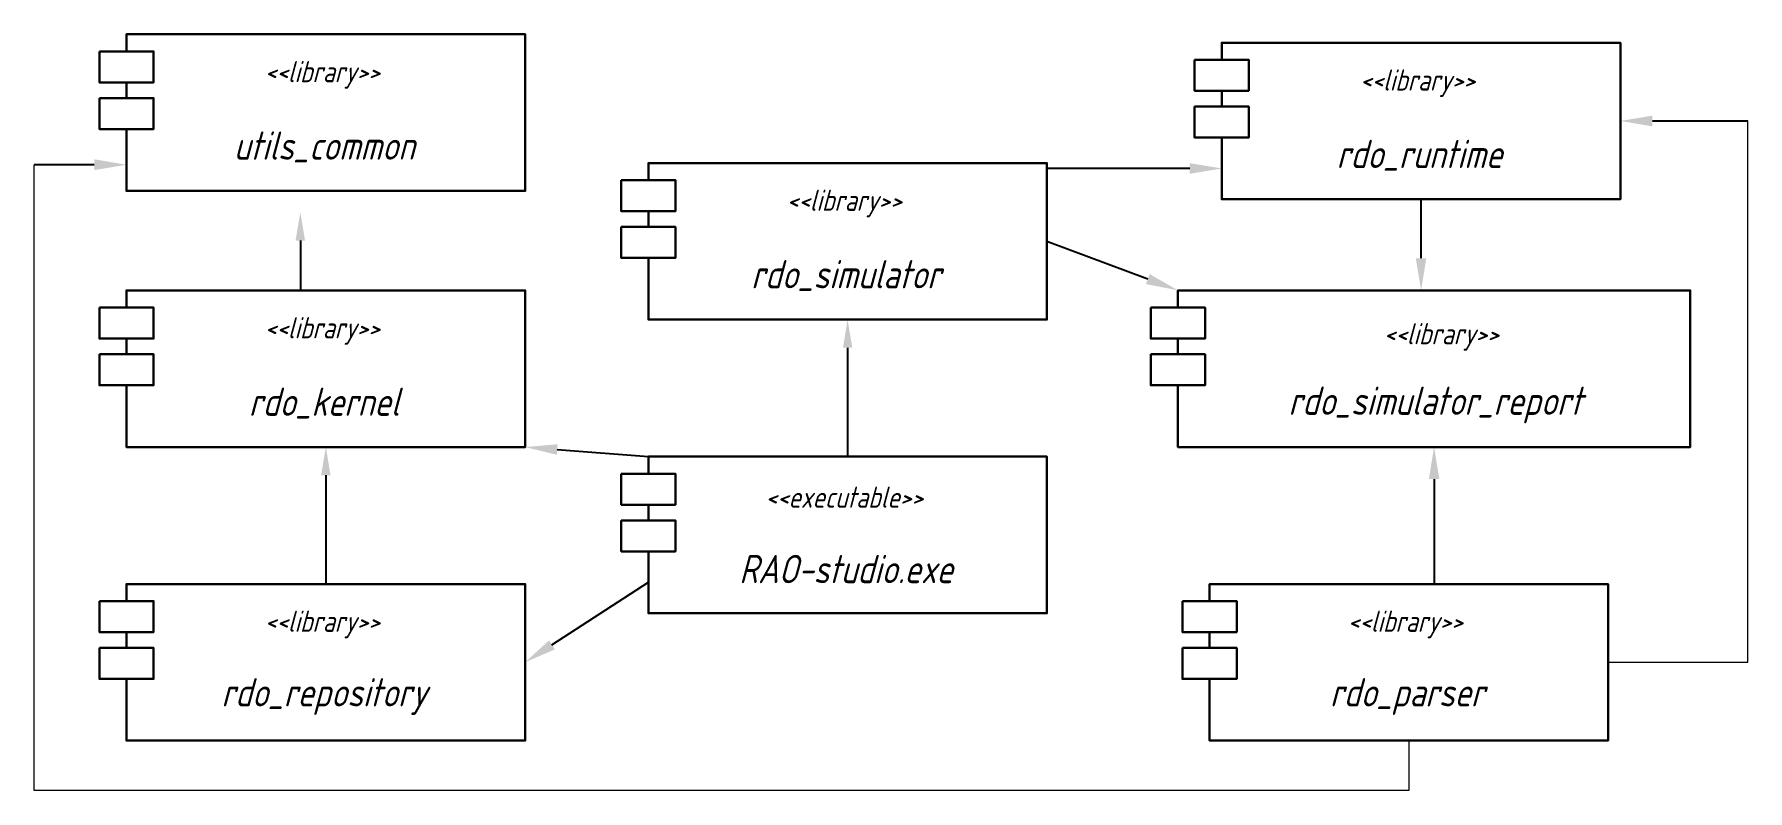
# Model space of a CAD drawing. Header units: millimetres. Extents: x 7434 to 16916, y 795 to 4488.
# Drawn here: x 7434 to 8501, y 1769 to 2240 of the extents above; entities that cross this region are included whole.
import ezdxf
from ezdxf import colors
from ezdxf.entities.mleader import LeaderData, LeaderLine
from ezdxf.math import Vec2, Vec3

# ---------------------------------------------------------------- set-up
doc = ezdxf.new("R2010")
doc.units = ezdxf.units.MM
doc.styles.add('GOST 2.304', font='CS_Gost2304.shx', dxfattribs={"oblique": 15})

msp = doc.modelspace()

# ---------------------------------------------------------------- texts
at = {"attachment_point": 5, "style": 'GOST 2.304'}
for s, insert, char_height in [('\\A1;<<library>>', (7612.8, 2214.6), 13.2), ('\\A1;<<library>>', (8294.8, 2209.4), 13.2), ('\\A1;utils_common', (7614.1, 2169.7), 17.6), ('\\A1;rdo_runtime', (8296.1, 2164.5), 17.6), ('\\A1;<<library>>', (7937.8, 2134.5), 13.2), ('\\A1;rdo_simulator', (7939, 2089.6), 17.6), ('\\A1;<<library>>', (7612.8, 2055.1), 13.2), ('\\A1;<<library>>', (8309.6, 2051.4), 13.2), ('\\A1;rdo_kernel', (7614.1, 2010.2), 17.6), ('\\A1;rdo_simulator_report', (8306, 2009), 17.6), ('\\A1;<<executable>>', (7937.8, 1951.6), 13.2), ('\\A1;RAO-studio.exe', (7939, 1906.8), 17.6), ('\\A1;<<library>>', (7612.8, 1872.3), 13.2), ('\\A1;<<library>>', (8287.2, 1872.3), 13.2), ('\\A1;rdo_repository', (7614.1, 1827.4), 17.6), ('\\A1;rdo_parser', (8288.5, 1827.4), 17.6)]:
    msp.add_mtext(s, dxfattribs=dict(at, insert=insert, char_height=char_height))

# ---------------------------------------------------------------- linework, layer by layer
at = {"lineweight": 30}
for p, q in [((7490.9, 2209.9), (7490.9, 2200.1)), ((8173, 2204.7), (8173, 2194.8)), ((7815.9, 2129.7), (7815.9, 2119.9)), ((7490.9, 2050.4), (7490.9, 2040.6)), ((8145.7, 2050.4), (8145.7, 2040.6)), ((7815.9, 1946.9), (7815.9, 1937.1)), ((7490.9, 1867.6), (7490.9, 1857.7)), ((8165.4, 1867.6), (8165.4, 1857.7))]:
    msp.add_line(p, q, dxfattribs=at)
at = {"lineweight": 0}
for p, q in [((8500.5, 1848.8), (8500.5, 2185.9)), ((7433.5, 1768.8), (7433.5, 2158.6)), ((8413.6, 1848.8), (8500.5, 1848.8)), ((8289.5, 1800), (8289.5, 1768.8)), ((8289.5, 1768.8), (7433.5, 1768.8))]:
    msp.add_line(p, q, dxfattribs=at)
at = {"linetype": 'ByBlock', "lineweight": -2}
for p, q in [((7599.2, 2080.4), (7592.1, 2080.4)), ((7940, 1976.9), (7947, 1976.9)), ((7615.1, 1965.2), (7615.1, 1897.5)), ((7615.1, 1897.5), (7608, 1897.5)), ((7940, 1879.3), (7932, 1879.3))]:
    msp.add_line(p, q, dxfattribs=at)
at = {"lineweight": 30}
for points in [[(7490.9, 2229.2), (7490.9, 2239.9), (7739.2, 2239.9), (7739.2, 2142.3), (7490.9, 2142.3), (7490.9, 2180.8)], [(8173, 2224), (8173, 2234.6), (8421.2, 2234.6), (8421.2, 2137.1), (8173, 2137.1), (8173, 2175.5)], [(7815.9, 2149.1), (7815.9, 2159.7), (8064.1, 2159.7), (8064.1, 2062.2), (7815.9, 2062.2), (7815.9, 2100.6)], [(7490.9, 2069.7), (7490.9, 2080.4), (7739.2, 2080.4), (7739.2, 1982.8), (7490.9, 1982.8), (7490.9, 2021.3)], [(8145.7, 2069.7), (8145.7, 2080.4), (8464.7, 2080.4), (8464.7, 1982.8), (8145.7, 1982.8), (8145.7, 2001.2)], [(8145.7, 1991.4), (8145.7, 2021.3)], [(7815.9, 1966.2), (7815.9, 1976.9), (8064.1, 1976.9), (8064.1, 1879.3), (7815.9, 1879.3), (7815.9, 1917.8)], [(7490.9, 1886.9), (7490.9, 1897.5), (7739.2, 1897.5), (7739.2, 1800), (7490.9, 1800), (7490.9, 1838.4)], [(8165.4, 1886.9), (8165.4, 1897.5), (8413.6, 1897.5), (8413.6, 1800), (8165.4, 1800), (8165.4, 1838.4)]]:
    msp.add_lwpolyline(points, dxfattribs=at)
for points in [[(7474.1, 2229.2), (7507.8, 2229.2), (7507.8, 2209.9), (7474.1, 2209.9)], [(8156.1, 2224), (8189.8, 2224), (8189.8, 2204.7), (8156.1, 2204.7)], [(7474.1, 2200.1), (7507.8, 2200.1), (7507.8, 2180.8), (7474.1, 2180.8)], [(8156.1, 2194.8), (8189.8, 2194.8), (8189.8, 2175.5), (8156.1, 2175.5)], [(7799, 2149.1), (7832.8, 2149.1), (7832.8, 2129.7), (7799, 2129.7)], [(7799, 2119.9), (7832.8, 2119.9), (7832.8, 2100.6), (7799, 2100.6)], [(7474.1, 2069.7), (7507.8, 2069.7), (7507.8, 2050.4), (7474.1, 2050.4)], [(8128.8, 2069.7), (8162.6, 2069.7), (8162.6, 2050.4), (8128.8, 2050.4)], [(7474.1, 2040.6), (7507.8, 2040.6), (7507.8, 2021.3), (7474.1, 2021.3)], [(8128.8, 2040.6), (8162.6, 2040.6), (8162.6, 2021.3), (8128.8, 2021.3)], [(7799, 1966.2), (7832.8, 1966.2), (7832.8, 1946.9), (7799, 1946.9)], [(7799, 1937.1), (7832.8, 1937.1), (7832.8, 1917.8), (7799, 1917.8)], [(7474.1, 1886.9), (7507.8, 1886.9), (7507.8, 1867.6), (7474.1, 1867.6)], [(8148.5, 1886.9), (8182.3, 1886.9), (8182.3, 1867.6), (8148.5, 1867.6)], [(7474.1, 1857.7), (7507.8, 1857.7), (7507.8, 1838.4), (7474.1, 1838.4)], [(8148.5, 1857.7), (8182.3, 1857.7), (8182.3, 1838.4), (8148.5, 1838.4)]]:
    msp.add_lwpolyline(points, close=True, dxfattribs=at)
at = {"linetype": 'ByBlock', "lineweight": -2}
for points in [[(8441.2, 2185.9), (8500.5, 2185.9)], [(7470.9, 2158.6), (7433.5, 2158.6)], [(8153, 2156.3), (8064.1, 2156.3)], [(7599.2, 2111.4), (7599.2, 2080.4)], [(8127, 2087.4), (8064.1, 2110.9)], [(7940, 2044.6), (7940, 1976.9)], [(7755.9, 1859.6), (7815.9, 1898.6)]]:
    msp.add_lwpolyline(points, dxfattribs=at)
at = {"lineweight": 0}
for points in [[(8441.2, 2182.5), (8421.2, 2185.9), (8441.2, 2189.2)], [(7470.9, 2162), (7490.9, 2158.6), (7470.9, 2155.3)], [(8153, 2159.6), (8173, 2156.3), (8153, 2153)], [(7596.2, 2111.4), (7599.2, 2129), (7602.1, 2111.4)], [(8128.1, 2090.5), (8145.7, 2080.4), (8125.8, 2084.3)], [(7937.1, 2044.6), (7940, 2062.2), (7942.9, 2044.6)], [(7612.1, 1965.2), (7615.1, 1982.8), (7618, 1965.2)], [(7757.7, 1856.8), (7739.2, 1848.8), (7754.1, 1862.4)]]:
    msp.add_solid(points, dxfattribs=at)

msp.set_redraw_order([(e.dxf.handle, doc.entitydb.next_handle()) for e in msp.query("TEXT MTEXT ATTDEF DIMENSION ARC_DIMENSION")])  # texts and dimensions are drawn at this point

# ---------------------------------------------------------------- leaders
at = {"lineweight": 0}
ml = msp.add_multileader_mtext('Standard', dxfattribs=at)
ml.set_content('', color=256, style='GOST 2.304')
ml.set_leader_properties()
ml.build(insert=Vec2(0, 0))
ml.multileader.update_dxf_attribs({"arrow_head_size": 20})
ctx = ml.context
ctx.base_point, ctx.char_height, ctx.arrow_head_size, ctx.plane_origin = Vec3(8305.1, 2137.1), 10, 20, Vec3(8297.1, 2080.4)
notes = []
notes.append((ctx, [(0, (1, 1, 0), (8297.1, 2137.1), (1, 0), 8, [(0, [(8297.1, 2080.4)], 0, [])])]))
ctx.mtext.insert, ctx.mtext.flow_direction = Vec3(8307.1, 2142.1), 5
ml = msp.add_multileader_mtext('Standard', dxfattribs=at)
ml.set_content('', color=256, style='GOST 2.304')
ml.set_leader_properties()
ml.build(insert=Vec2(0, 0))
ml.multileader.update_dxf_attribs({"arrow_head_size": 20})
ctx = ml.context
ctx.base_point, ctx.char_height, ctx.arrow_head_size, ctx.plane_origin = Vec3(7823.9, 1976.9), 10, 20, Vec3(7739.2, 1982.8)
notes.append((ctx, [(0, (1, 1, 0), (7815.9, 1976.9), (1, 0), 8, [(0, [(7739.2, 1982.8)], 0, [])])]))
ctx.mtext.insert, ctx.mtext.flow_direction = Vec3(7825.9, 1981.9), 5
ml = msp.add_multileader_mtext('Standard', dxfattribs=at)
ml.set_content('', color=256, style='GOST 2.304')
ml.set_leader_properties()
ml.build(insert=Vec2(0, 0))
ml.multileader.update_dxf_attribs({"arrow_head_size": 20})
ctx = ml.context
ctx.base_point, ctx.char_height, ctx.arrow_head_size, ctx.plane_origin = Vec3(8313.2, 1897.5), 10, 20, Vec3(8305.2, 1982.8)
notes.append((ctx, [(0, (1, 1, 0), (8305.2, 1897.5), (1, 0), 8, [(0, [(8305.2, 1982.8)], 0, [])])]))
ctx.mtext.insert, ctx.mtext.flow_direction = Vec3(8315.2, 1902.5), 5
for ctx, leaders in notes:
    for number, flags, end, landing, length, lines in leaders:
        leader = LeaderData()
        leader.index, (leader.has_last_leader_line, leader.has_dogleg_vector, leader.attachment_direction) = number, flags
        leader.last_leader_point, leader.dogleg_vector, leader.dogleg_length = Vec3(end), Vec3(landing), length
        for number, points, colour, breaks in lines:
            line = LeaderLine()
            line.index, line.vertices, line.color, line.breaks = number, Vec3.list(points), colors.encode_raw_color(colour), breaks
            leader.lines.append(line)
        ctx.leaders.append(leader)

doc.saveas('drawing.dxf')
